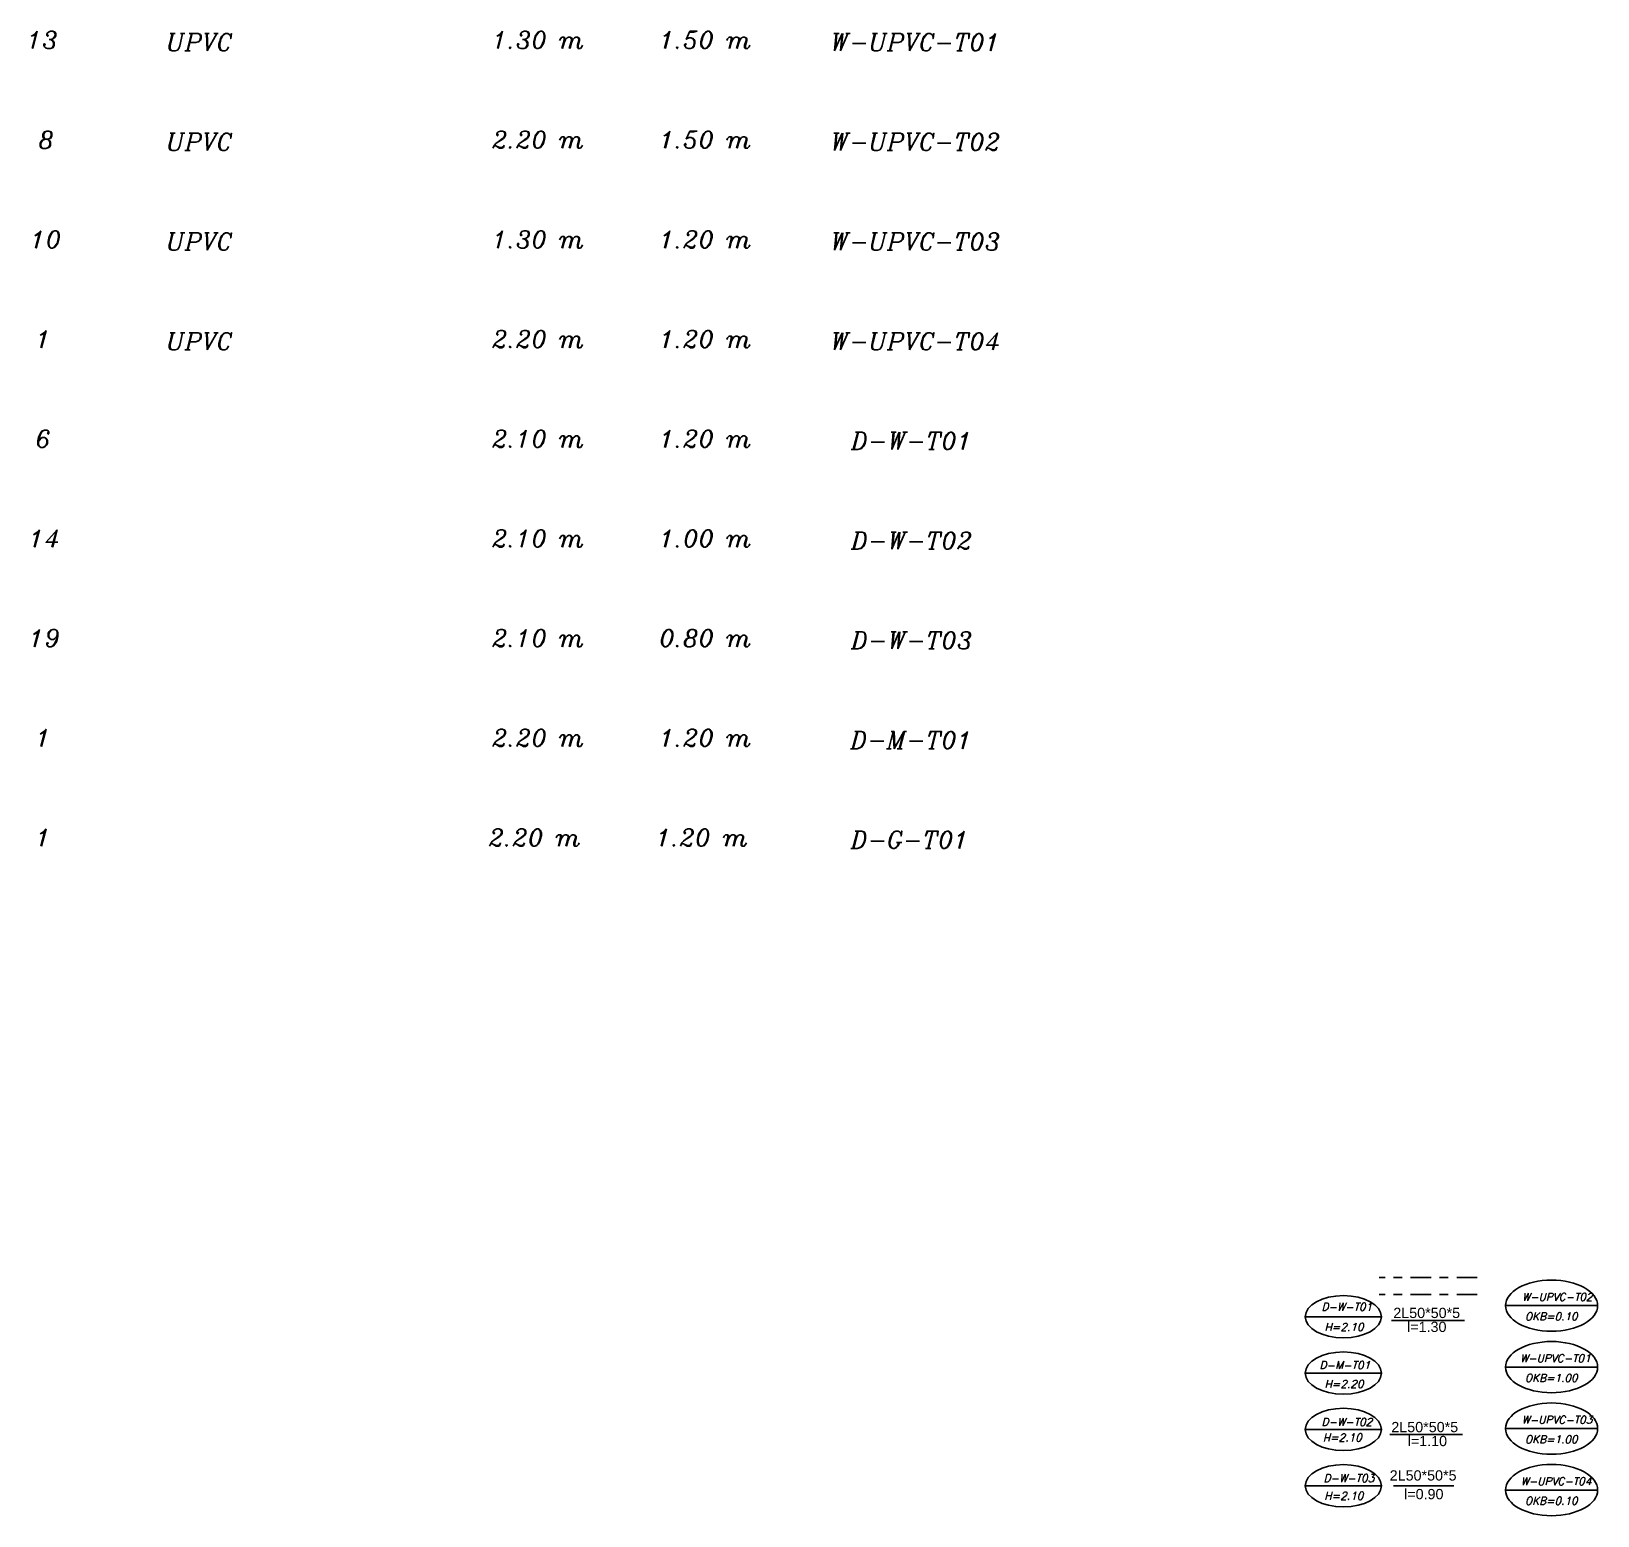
# Model space of a CAD drawing. Header units: millimetres. Extents: x 577 to 2337, y 236 to 943.
# Drawn here: x 961.88 to 980.23, y 585.42 to 602.81 of the extents above; entities that cross this region are included whole.
import ezdxf

# ---------------------------------------------------------------- set-up
doc = ezdxf.new("R2010")
doc.units = ezdxf.units.MM
doc.header["$LTSCALE"] = 0.01
doc.linetypes.add('ACAD_ISO10W100', pattern=[18, 12, -3, 0, -3])
doc.layers.add('12-Nal dargah', color=3, linetype='Continuous')
doc.layers.add('15-Window', color=4, linetype='Continuous')
doc.styles.get("Standard").update_dxf_attribs({"font": 'italic.shx'})
doc.styles.add('text', font='BBadr.ttf', dxfattribs={"height": 0.2})

msp = doc.modelspace()

# ---------------------------------------------------------------- texts
at = {"layer": '12-Nal dargah', "char_height": 0.12, "width": 1.09423, "style": 'text'}
for s, insert, attachment_point in [('{\\fArial|b0|i0|c0|p34;2L50*50*5}', (978.622, 587.859), 3), ('{\\fArial|b0|i0|c0|p34;l=1.30}', (978.462, 587.574), 9), ('{\\fArial|b0|i0|c0|p34;2L50*50*5}', (978.599, 586.522), 3), ('{\\fArial|b0|i0|c0|p34;l=1.10}', (978.469, 586.237), 9), ('{\\fArial|b0|i0|c0|p34;2L50*50*5}', (978.58, 585.834), 9), ('{\\fArial|b0|i0|c0|p34;l=0.90}', (978.427, 585.737), 3)]:
    msp.add_mtext(s, dxfattribs=dict(at, insert=insert, attachment_point=attachment_point))
at = {"layer": '15-Window', "color": 3, "width": 3.39018, "attachment_point": 3}
for s, insert, char_height in [('13', (962.195, 602.81), 0.2025), ('UPVC', (964.237, 602.783), 0.2025), ('1.30 m', (968.35, 602.81), 0.2025), ('1.50 m', (970.309, 602.81), 0.2025), ('W-UPVC-T01', (973.238, 602.783), 0.2025), ('8', (962.15, 601.642), 0.203), ('UPVC', (964.237, 601.616), 0.2025), ('2.20 m', (968.35, 601.642), 0.2025), ('1.50 m', (970.309, 601.642), 0.2025), ('W-UPVC-T02', (973.238, 601.616), 0.2025), ('10', (962.236, 600.474), 0.2025), ('UPVC', (964.237, 600.448), 0.2025), ('1.30 m', (968.35, 600.474), 0.2025), ('1.20 m', (970.309, 600.474), 0.2025), ('W-UPVC-T03', (973.238, 600.448), 0.2025), ('1', (962.116, 599.307), 0.203), ('UPVC', (964.237, 599.28), 0.2025), ('2.20 m', (968.35, 599.307), 0.2025), ('1.20 m', (970.309, 599.307), 0.2025), ('W-UPVC-T04', (973.238, 599.28), 0.2025), ('6', (962.116, 598.139), 0.203), ('2.10 m', (968.35, 598.139), 0.2025), ('1.20 m', (970.309, 598.139), 0.2025), ('D-W-T01', (972.91, 598.113), 0.2025), ('14', (962.22, 596.971), 0.2025), ('2.10 m', (968.35, 596.971), 0.2025), ('1.00 m', (970.309, 596.971), 0.2025), ('D-W-T02', (972.91, 596.945), 0.2025), ('19', (962.22, 595.804), 0.2025), ('2.10 m', (968.35, 595.804), 0.2025), ('0.80 m', (970.309, 595.804), 0.2025), ('D-W-T03', (972.91, 595.778), 0.2025), ('1', (962.116, 594.636), 0.203), ('2.20 m', (968.35, 594.636), 0.2025), ('1.20 m', (970.309, 594.636), 0.2025), ('D-M-T01', (972.91, 594.61), 0.2025), ('1', (962.116, 593.468), 0.203), ('2.20 m', (968.31, 593.468), 0.2025), ('1.20 m', (970.269, 593.468), 0.2025), ('D-G-T01', (972.871, 593.442), 0.2025)]:
    msp.add_mtext(s, dxfattribs=dict(at, insert=insert, char_height=char_height))
at = {"layer": '15-Window', "color": 4, "attachment_point": 3}
for s, insert, char_height, width in [('W-UPVC-T02', (980.173, 588.032), 0.09, 1.50675), ('D-W-T01', (977.592, 587.916), 0.0908, 1.5193), ('OKB=0.10', (979.998, 587.803), 0.09, 1.50675), ('H=2.10', (977.491, 587.68), 0.0908, 1.5193), ('D-M-T01', (977.569, 587.233), 0.0908, 1.5193), ('W-UPVC-T01', (980.151, 587.312), 0.09, 1.50675), ('OKB=1.00', (979.998, 587.083), 0.09, 1.50675), ('H=2.20', (977.491, 587.012), 0.0908, 1.5193), ('D-W-T02', (977.593, 586.567), 0.0908, 1.5193), ('W-UPVC-T03', (980.17, 586.592), 0.09, 1.50675), ('H=2.10', (977.471, 586.385), 0.0908, 1.5193), ('OKB=1.00', (979.998, 586.363), 0.09, 1.50675), ('D-W-T03', (977.616, 585.909), 0.0908, 1.5193), ('W-UPVC-T04', (980.159, 585.872), 0.09, 1.50675), ('H=2.10', (977.488, 585.702), 0.0908, 1.5193), ('OKB=0.10', (979.998, 585.643), 0.09, 1.50675)]:
    msp.add_mtext(s, dxfattribs=dict(at, insert=insert, char_height=char_height, width=width))

# ---------------------------------------------------------------- linework, layer by layer
at = {"layer": '12-Nal dargah', "linetype": 'ACAD_ISO10W100', "ltscale": 2}
for p, q in [((978.822, 588.214), (977.672, 588.214)), ((978.822, 588.014), (977.672, 588.014))]:
    msp.add_line(p, q, dxfattribs=at)
at = {"layer": '12-Nal dargah', "lineweight": 25}
for p, q in [((977.819, 587.711), (978.672, 587.711)), ((977.797, 586.374), (978.649, 586.374)), ((977.843, 585.774), (978.548, 585.774))]:
    msp.add_line(p, q, dxfattribs=at)
at = {"layer": '15-Window', "color": 4}
for p, q in [((979.153, 587.884), (980.233, 587.884)), ((976.809, 587.754), (977.7, 587.754)), ((976.809, 587.094), (977.7, 587.094)), ((979.153, 587.164), (980.233, 587.164)), ((976.809, 586.434), (977.7, 586.434)), ((979.153, 586.444), (980.233, 586.444)), ((976.809, 585.774), (977.7, 585.774)), ((979.153, 585.724), (980.233, 585.724))]:
    msp.add_line(p, q, dxfattribs=at)
at = {"layer": '15-Window', "color": 4, "extrusion": (0, 0, -1)}
for centre, major_axis in [((979.693, 587.884), (0.54, 0)), ((977.254, 587.754), (0.446, 0)), ((979.693, 587.164), (0.54, 0)), ((977.254, 587.094), (0.446, 0)), ((977.254, 586.434), (0.446, 0)), ((979.693, 586.444), (0.54, 0)), ((977.254, 585.774), (0.446, 0)), ((979.693, 585.724), (0.54, 0))]:
    msp.add_ellipse(centre, major_axis=major_axis, ratio=0.555556, dxfattribs=at)

msp.set_redraw_order([(e.dxf.handle, doc.entitydb.next_handle()) for e in msp.query("TEXT MTEXT ATTDEF DIMENSION ARC_DIMENSION")])  # texts and dimensions are drawn at this point

doc.saveas('drawing.dxf')
